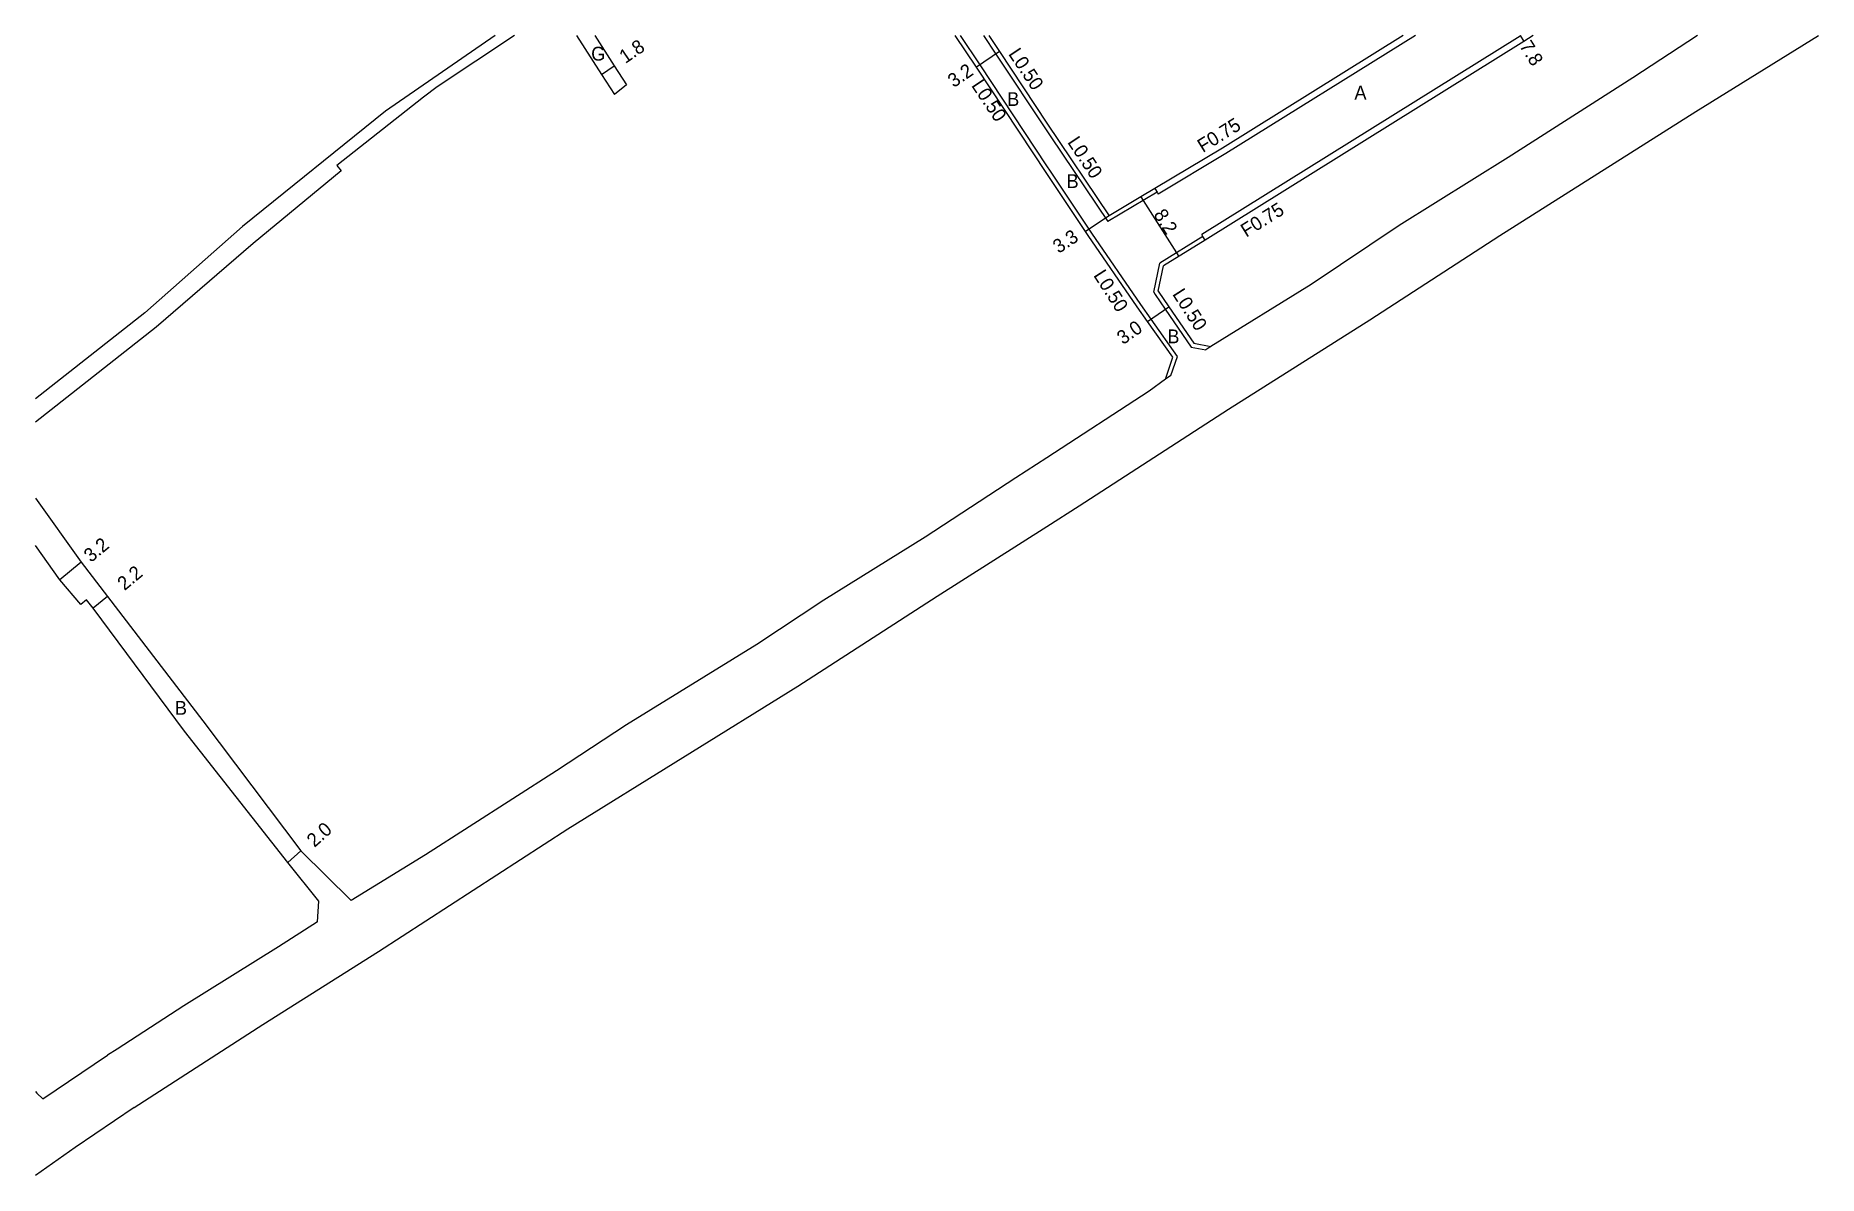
# Model space of a CAD drawing. Header units: metres. Extents: x -29069 to -12000, y -243240 to -120000.
# Drawn here: x -12800 to -12593.4, y -120132.1 to -120000 of the extents above; entities that cross this region are included whole.
import ezdxf

# ---------------------------------------------------------------- set-up
doc = ezdxf.new("R2010")
doc.units = ezdxf.units.M
doc.header["$LTSCALE"] = 2.5
for name, color, linetype in [('側溝・桝', 7, 'Continuous'), ('幅員', 7, 'Continuous'), ('舗装', 7, 'Continuous'), ('道路', 7, 'Continuous')]:
    doc.layers.add(name, color=color, linetype=linetype)
doc.styles.get("Standard").update_dxf_attribs({"font": ''})
doc.styles.get('Standard').set_extended_font_data('@MS PGothic')

msp = doc.modelspace()

# ---------------------------------------------------------------- texts
at = {"layer": '側溝・桝'}
for s, rotation, p in [('L0.50', 303.7049, (-12687.33, -120002.12)), ('L0.50', 303.7049, (-12691.62, -120005.78)), ('F0.75', 31.9007, (-12664.73, -120013.61)), ('L0.50', 303.4094, (-12680.49, -120012.35)), ('F0.75', 31.9007, (-12659.71, -120023.42)), ('L0.50', 302.6741, (-12677.47, -120027.78)), ('L0.50', 302.6741, (-12668.32, -120029.96))]:
    msp.add_text(s, height=1.6, rotation=rotation, dxfattribs=at).set_placement(p)
at = {"layer": '幅員'}
for s, rotation, p in [('1.8', 34.4427, (-12731.66, -120003.29)), ('7.8', 301.9831, (-12628.1, -120001.2)), ('3.2', 34.24, (-12693.6, -120006.08)), ('8.2', 302.4523, (-12670.5, -120020.73)), ('3.3', 33.6693, (-12681.44, -120025.3)), ('3.0', 34.6941, (-12673.99, -120035.87)), ('3.2', 39.5727, (-12793.59, -120061.12)), ('2.2', 39.8011, (-12789.7, -120064.38)), ('2.0', 41.8781, (-12767.69, -120094.15))]:
    msp.add_text(s, height=1.6, rotation=rotation, dxfattribs=at).set_placement(p)
at = {"layer": '舗装'}
for s, p in [('G', (-12735.62, -120002.89)), ('B', (-12687.41, -120008.15)), ('A', (-12647.17, -120007.4)), ('B', (-12680.53, -120017.66)), ('B', (-12668.85, -120035.65)), ('B', (-12783.86, -120078.71))]:
    msp.add_text(s, height=1.6, dxfattribs=at).set_placement(p)

# ---------------------------------------------------------------- linework, layer by layer
at = {"layer": '側溝・桝'}
for points in [[(-12682.82, -120015.08), (-12690.55, -120003.37), (-12692.83, -120000)], [(-12690.14, -120000), (-12688.73, -120002.13), (-12682.82, -120011.05)], [(-12640.11, -120000), (-12662.07, -120013.67), (-12669.93, -120018.36)], [(-12627.88, -120000), (-12627.95, -120000.05), (-12664.87, -120023.06)], [(-12682.82, -120011.05), (-12682.36, -120011.73), (-12675.75, -120021.54)], [(-12677.62, -120022.88), (-12682.4, -120015.71), (-12682.82, -120015.08)], [(-12670.31, -120017.71), (-12670.05, -120018.14)], [(-12670.05, -120018.14), (-12675.75, -120021.54)], [(-12670.05, -120018.14), (-12669.93, -120018.36)], [(-12671.94, -120031.14), (-12677.62, -120022.88)], [(-12664.73, -120023.27), (-12669.73, -120026.38)], [(-12664.73, -120023.27), (-12664.87, -120023.06)], [(-12664.47, -120023.69), (-12664.73, -120023.27)], [(-12670.43, -120029.72), (-12670.25, -120030.01)], [(-12670.25, -120030.01), (-12669.1, -120031.69), (-12666.09, -120036.09), (-12664.38, -120036.43)], [(-12670.72, -120032.86), (-12671.94, -120031.14)], [(-12667.69, -120037.17), (-12670.72, -120032.86)], [(-12663.82, -120036.03), (-12664.38, -120036.43)], [(-12668.44, -120039.37), (-12667.69, -120037.17)], [(-12668.44, -120039.37), (-12669.07, -120039.83)]]:
    msp.add_lwpolyline(points, dxfattribs=at)
at = {"layer": '側溝・桝', "flags": 128}
msp.add_lwpolyline([(-12670.43, -120029.72), (-12669.73, -120026.38)], dxfattribs=at)
at = {"layer": '幅員'}
for points in [[(-12627.98, -120000), (-12627.55, -120000.68)], [(-12734.42, -120004.5), (-12732.94, -120003.48)], [(-12688.31, -120001.85), (-12690.96, -120003.65)], [(-12671.93, -120018.68), (-12667.53, -120025.6)], [(-12671.14, -120033.13), (-12668.68, -120031.42)], [(-12794.71, -120061.01), (-12797.18, -120063.05)], [(-12791.68, -120064.99), (-12793.33, -120066.36)], [(-12770.76, -120095.82), (-12769.27, -120094.49)]]:
    msp.add_lwpolyline(points, dxfattribs=at)
at = {"layer": '幅員', "flags": 128}
msp.add_lwpolyline([(-12675.6, -120020.87), (-12678.35, -120022.7)], dxfattribs=at)
at = {"layer": '道路'}
for points in [[(-12746.76, -120000), (-12759.46, -120008.77), (-12776.03, -120022.1), (-12787.34, -120032.11), (-12800, -120042.11)], [(-12744.52, -120000), (-12753.48, -120005.94), (-12755.04, -120007.13), (-12765.09, -120015.04), (-12764.6, -120015.68), (-12774.81, -120024.08), (-12786.04, -120033.78), (-12800, -120044.81)], [(-12737.31, -120000), (-12734.42, -120004.5), (-12732.93, -120006.82)], [(-12735.18, -120000), (-12732.94, -120003.48), (-12731.52, -120005.69)], [(-12682.82, -120015.98), (-12690.96, -120003.65), (-12693.43, -120000)], [(-12689.54, -120000), (-12688.31, -120001.85), (-12682.82, -120010.14)], [(-12682.82, -120056.89), (-12679.07, -120054.5), (-12661.77, -120043.3), (-12645.38, -120032.95), (-12630.34, -120023.18), (-12607.62, -120008.79), (-12593.41, -120000)], [(-12641.53, -120000), (-12662.47, -120013.03), (-12670.31, -120017.71), (-12671.93, -120018.68), (-12675.6, -120020.87)], [(-12626.47, -120000), (-12627.55, -120000.68), (-12664.47, -120023.69), (-12669.28, -120026.69)], [(-12607.4, -120000), (-12614.89, -120004.88), (-12629.34, -120014.12), (-12642, -120022), (-12652.19, -120028.84), (-12663.82, -120036.03)], [(-12731.52, -120005.69), (-12732.93, -120006.82)], [(-12682.82, -120010.14), (-12675.6, -120020.87)], [(-12678.04, -120023.16), (-12682.82, -120015.98)], [(-12672.36, -120031.41), (-12678.04, -120023.16)], [(-12669.9, -120029.63), (-12668.68, -120031.42), (-12665.78, -120035.64), (-12663.82, -120036.03)], [(-12671.14, -120033.13), (-12672.36, -120031.41)], [(-12668.23, -120037.26), (-12671.14, -120033.13)], [(-12669.07, -120039.83), (-12668.23, -120037.26)], [(-12669.07, -120039.83), (-12670.97, -120041.21), (-12682.82, -120048.91)], [(-12682.82, -120048.91), (-12686.4, -120051.23), (-12696.92, -120058.13), (-12708.66, -120065.43), (-12716.41, -120070.57), (-12731.51, -120079.88), (-12739.64, -120085.22), (-12754.81, -120094.93), (-12763.45, -120100.22)], [(-12800, -120053.6), (-12794.71, -120061.01), (-12791.68, -120064.99), (-12780.63, -120079.41), (-12769.27, -120094.49), (-12763.45, -120100.22)], [(-12738.32, -120091.94), (-12711.66, -120075.4), (-12695.53, -120064.98), (-12682.82, -120056.89)], [(-12767.32, -120102.69), (-12767.19, -120100.31), (-12770.76, -120095.82), (-12782.75, -120080.59), (-12793.33, -120066.36), (-12794.12, -120065.4), (-12794.76, -120065.93), (-12797.18, -120063.05), (-12800, -120059.07)], [(-12767.32, -120102.69), (-12771.85, -120105.6), (-12782.82, -120112.44), (-12790.57, -120117.46), (-12791.66, -120118.15)], [(-12788.6, -120124.24), (-12773.69, -120114.6), (-12760.26, -120106.14)], [(-12799.15, -120123.2), (-12791.66, -120118.15)], [(-12800, -120122.37), (-12799.88, -120122.55), (-12799.15, -120123.2)], [(-12788.6, -120124.24), (-12795.41, -120128.86), (-12800, -120132.09)]]:
    msp.add_lwpolyline(points, dxfattribs=at)
at = {"layer": '道路', "flags": 128}
for points in [[(-12669.9, -120029.63), (-12669.28, -120026.69)], [(-12760.26, -120106.14), (-12738.32, -120091.94)]]:
    msp.add_lwpolyline(points, dxfattribs=at)

msp.set_redraw_order([(e.dxf.handle, doc.entitydb.next_handle()) for e in msp.query("TEXT MTEXT ATTDEF DIMENSION ARC_DIMENSION")])  # texts and dimensions are drawn at this point

doc.saveas('drawing.dxf')
